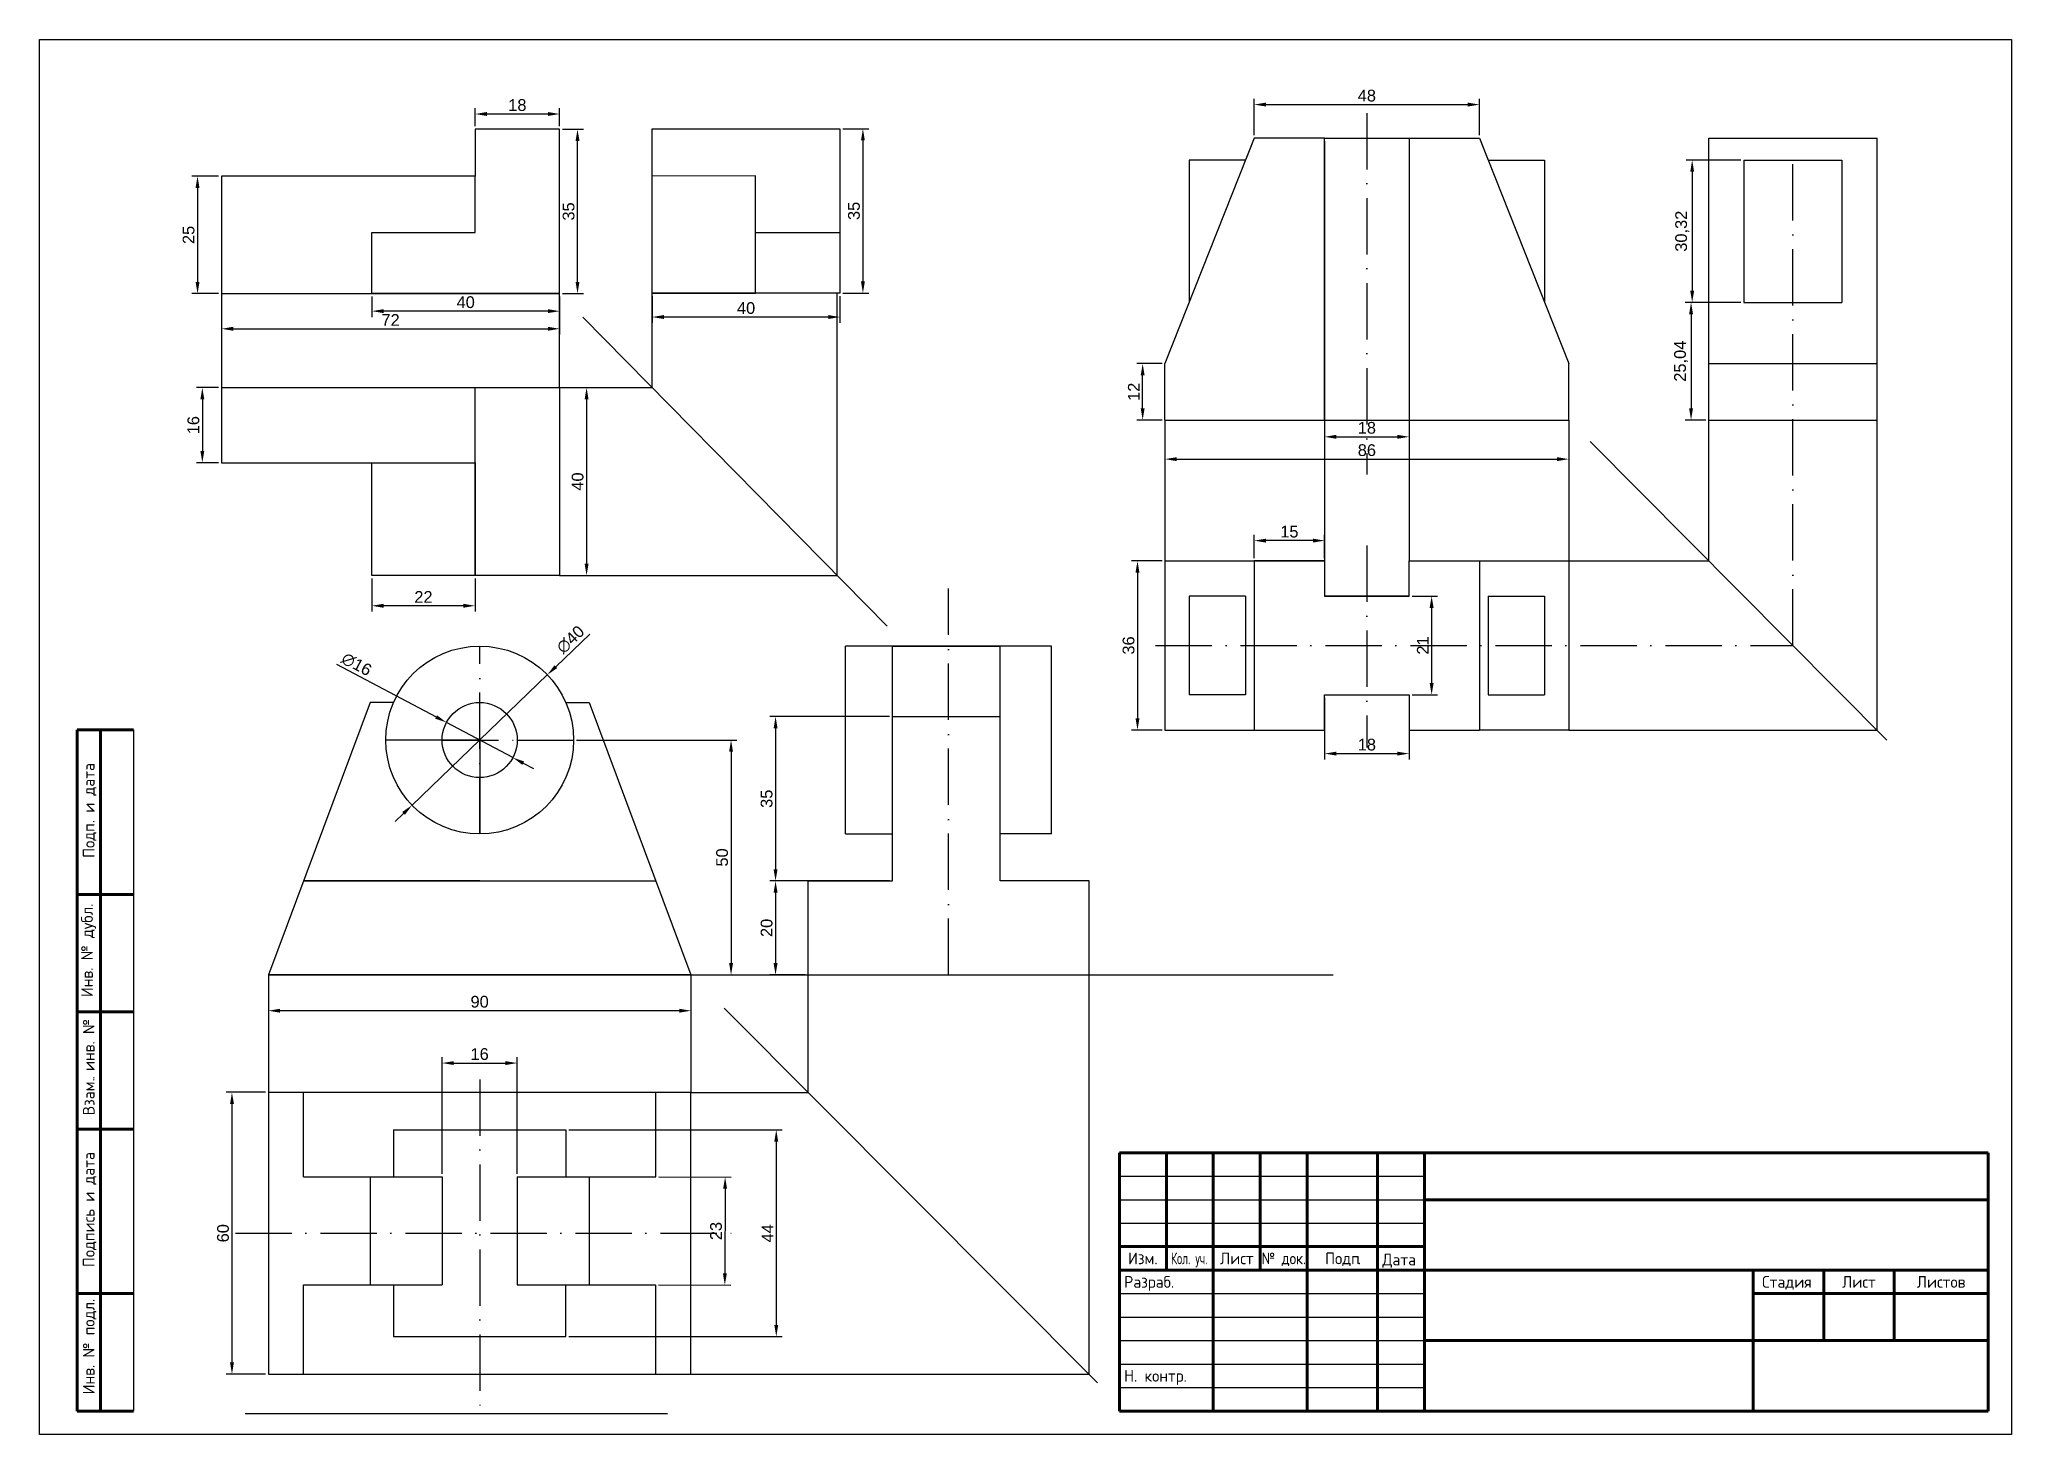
# Model space of a CAD drawing. Header units: millimetres. Extents: x 3106 to 3526, y 1711 to 2008.
import ezdxf
from ezdxf.enums import TextEntityAlignment as Align

# ---------------------------------------------------------------- set-up
doc = ezdxf.new("R2010")
doc.units = ezdxf.units.MM
doc.linetypes.add('ACAD_ISO10W100', pattern=[18, 12, -3, 0, -3])
doc.layers.add('Контур', color=7, linetype='Continuous', lineweight=30)
doc.layers.add('Оси', color=100, linetype='ACAD_ISO10W100')
doc.layers.add('Размеры', color=30, linetype='Continuous')
doc.styles.add('GOST-2.304_Type-B', font='GOST Common.ttf')
doc.styles.get("Standard").update_dxf_attribs({"font": 'arial.ttf'})
doc.dimstyles.new('ISO-25', dxfattribs={"dimtxt": 2.5, "dimasz": 2.5, "dimexe": 1.25, "dimexo": 0.625, "dimtad": 1, "dimtxsty": 'Standard', "dimcen": 2.5, "dimadec": 0, "dimazin": 0, "dimtfac": 1, "dimtmove": 0, "dimatfit": 3, "dimfxl": 1, "dimarcsym": 0})

msp = doc.modelspace()

# ---------------------------------------------------------------- blocks, each defined once
blk = doc.blocks.new('ACAD_SPDS_TB_18')
at = {"linetype": 'Continuous', "lineweight": 60}
for p, q in [((-12, 145), (0, 145)), ((-12, 145), (-12, 0)), ((-7, 145), (-7, 0)), ((-12, 110), (0, 110)), ((-12, 85), (0, 85)), ((-12, 60), (0, 60)), ((-12, 25), (0, 25)), ((-12, 0), (0, 0))]:
    blk.add_line(p, q, dxfattribs=at)
at = {"linetype": 'Continuous', "lineweight": 30}
blk.add_line((0, 145), (0, 0), dxfattribs=at)
at = {"style": 'GOST-2.304_Type-B'}
for s, p in [('Подп. и дата', (-8.25, 117.77)), ('Инв. № дубл.', (-8.62, 88.14)), ('Взам. инв. №', (-8.25, 62.96)), ('. ', (-8.25, 70.58)), ('Подпись и дата', (-8.25, 30.64)), ('Инв. № подл.', (-8.25, 3.57))]:
    blk.add_text(s, height=2.5, rotation=90, dxfattribs=at).set_placement(p)
for tag, p in [('ПОДП_ДАТА_2', (-3.5, 127.5)), ('ИНВ_Н_ДУБЛ', (-3.65, 97.5)), ('ВЗАМ_ИНВ_Н', (-3.5, 71.94)), ('ПОДП_ДАТА_1', (-3.5, 42.5)), ('ИНВ_НОМ_ПОДЛ', (-3.5, 12.5))]:
    blk.add_attdef(tag, text='', height=2.5, rotation=90, dxfattribs=at).set_placement(p, align=Align.MIDDLE_CENTER)
at = {"style": 'GOST-2.304_Type-B', "flags": 1}
blk.add_attdef('ИДЕНТИФИКАТОР_НАДПИСИ', (-12.12, -11.58), '', height=2.5, dxfattribs=at)
blk = doc.blocks.new('ACAD_SPDS_TB_00')
at = {"linetype": 'Continuous', "lineweight": 60}
for p, q in [((-185, 55), (-185, 0)), ((-185, 55), (0, 55)), ((-175, 55), (-175, 30)), ((-165, 0), (-165, 55)), ((-155, 30), (-155, 55)), ((-145, 0), (-145, 55)), ((-130, 0), (-130, 55)), ((-120, 0), (-120, 55)), ((0, 55), (0, 0)), ((-120, 45), (0, 45)), ((-185, 35), (-120, 35)), ((-185, 30), (0, 30)), ((-50, 30), (-50, 0)), ((-35, 30), (-35, 15)), ((-20, 30), (-20, 15)), ((-50, 25), (0, 25)), ((-120, 15), (0, 15)), ((-185, 0), (0, 0))]:
    blk.add_line(p, q, dxfattribs=at)
at = {"linetype": 'Continuous', "lineweight": 25}
for p, q in [((-185, 50), (-120, 50)), ((-185, 45), (-120, 45)), ((-185, 40), (-120, 40)), ((-185, 25), (-120, 25)), ((-185, 20), (-120, 20)), ((-185, 15), (-120, 15)), ((-185, 10), (-120, 10)), ((-185, 5), (-120, 5))]:
    blk.add_line(p, q, dxfattribs=at)
at = {"style": 'GOST-2.304_Type-B'}
for s, p in [('Изм.', (-180, 31.25)), ('Лист', (-160, 31.25)), ('Подп', (-137.5, 31.25))]:
    blk.add_text(s, height=2.5, dxfattribs=at).set_placement(p, align=Align.CENTER)
at = {"style": 'GOST-2.304_Type-B', "width": 0.7}
blk.add_text('Кол. уч.', height=2.5, dxfattribs=at).set_placement((-174, 31.25))
at = {"style": 'GOST-2.304_Type-B', "width": 0.9}
blk.add_text('№ док.', height=2.5, dxfattribs=at).set_placement((-150, 31.25), align=Align.CENTER)
at = {"style": 'GOST-2.304_Type-B'}
for s, p in [('.', (-177.56, 31.25)), ('.', (-134.25, 31.25)), ('Дата', (-129, 31)), ('Разраб.', (-184, 26.25)), ('Стадия', (-48.12, 26.25)), ('Н. контр.', (-184, 6.25))]:
    blk.add_text(s, height=2.5, dxfattribs=at).set_placement(p)
blk.add_text('Лист', height=2.5, dxfattribs=at).set_placement((-27.5, 27.5), align=Align.MIDDLE_CENTER)
at = {"linetype": 'Continuous', "insert": (-10, 27.5), "char_height": 2.5, "width": 19, "attachment_point": 5, "style": 'GOST-2.304_Type-B'}
blk.add_mtext('Листов', dxfattribs=at)
at = {"style": 'GOST-2.304_Type-B', "flags": 8}
for tag, p in [('ИЗМ_4', (-180, 51)), ('КОЛ_УЧ4', (-170, 51)), ('ЛИСТ_ИЗМ4', (-160, 51)), ('N_ДОК_4', (-150, 51)), ('ИЗМ_3', (-180, 46)), ('КОЛ_УЧ3', (-170, 46)), ('ЛИСТ_ИЗМ3', (-160, 46)), ('N_ДОК_3', (-150, 46)), ('ИЗМ_2', (-180, 41)), ('КОЛ_УЧ2', (-170, 41)), ('ЛИСТ_ИЗМ2', (-160, 41)), ('N_ДОК_2', (-150, 41)), ('ИЗМ_1', (-180, 36)), ('КОЛ_УЧ1', (-170, 36)), ('ЛИСТ_ИЗМ1', (-160, 36)), ('N_ДОК_1', (-150, 36))]:
    blk.add_attdef(tag, text='', height=2.5, dxfattribs=at).set_placement(p, align=Align.CENTER)
at = {"style": 'GOST-2.304_Type-B', "width": 0.6, "flags": 8}
for tag, p in [('ИЗМ_4_ДАТА', (-125, 51)), ('ИЗМ_3_ДАТА', (-125, 46)), ('ИЗМ_2_ДАТА', (-125, 41)), ('ИЗМ_1_ДАТА', (-124.48, 36)), ('РАЗРАБ_ДАТА', (-125, 26)), ('ДОЛЖНОСТЬ_1_ДАТА', (-125, 21)), ('ДОЛЖНОСТЬ_2_ДАТА', (-125, 16)), ('ДОЛЖНОСТЬ_3_ДАТА', (-125, 11)), ('НКОНТР_ДАТА', (-125, 6)), ('ДОЛЖНОСТЬ_4_ДАТА', (-125, 1))]:
    blk.add_attdef(tag, text='', height=2.5, dxfattribs=at).set_placement(p, align=Align.CENTER)
at = {"lineweight": 30, "flags": 104}
for tag, height, p in [('ОБОЗНАЧЕНИЕ_ДОКУМЕНТА', 5, (-60, 50)), ('НАИМЕНОВАНИЕ_ОБЪЕКТА_СТРОИТЕЛЬСТВА', 3.5, (-60, 37.5)), ('НАИМЕНОВАНИЕ_ЗДАНИЯ_СООРУЖЕНИЯ', 3.5, (-85, 22.5)), ('НАИМЕНОВАНИЕ_ИЗОБРАЖЕНИЙ', 3.5, (-85, 7.5)), ('НАИМЕНОВАНИЕ_ПРЕДПРИЯТИЯ', 3.5, (-23.73, 7.5))]:
    blk.add_attdef(tag, text='', height=height, dxfattribs=at).set_placement(p, align=Align.MIDDLE_CENTER)
at = {"style": 'GOST-2.304_Type-B'}
for tag, p, flags in [('РАЗРАБ_ФИО', (-164.31, 26), 8), ('ДОЛЖНОСТЬ_1', (-184, 21), 8), ('ДОЛЖНОСТЬ_1_ФИО', (-164.31, 21), 8), ('ДОЛЖНОСТЬ_2', (-184, 16), 8), ('ДОЛЖНОСТЬ_2_ФИО', (-164.31, 16), 8), ('ДОЛЖНОСТЬ_3', (-184, 11), 8), ('ДОЛЖНОСТЬ_3_ФИО', (-164.31, 11), 8), ('НКОНТР_ФИО', (-164.31, 6), 8), ('ДОЛЖНОСТЬ_4', (-184, 1), 8), ('ДОЛЖНОСТЬ_4_ФИО', (-164.31, 1), 8), ('ИДЕНТИФИКАТОР_НАДПИСИ', (0, 0), 1)]:
    blk.add_attdef(tag, p, '', height=2.5, dxfattribs=dict(at, flags=flags))
at = {"style": 'GOST-2.304_Type-B', "flags": 8}
for tag, p in [('СТАДИЯ', (-42.77, 20)), ('ЛИСТ', (-27.77, 20)), ('ЛИСТОВ', (-10, 20))]:
    blk.add_attdef(tag, text='', height=2.5, dxfattribs=at).set_placement(p, align=Align.MIDDLE_CENTER)
blk = doc.blocks.new('*D79')
at = {"layer": 'Defpoints', "color": 0, "transparency": 16777216}
for p in [(3198.94, 1991.88), (3198.94, 1988.64), (3216.94, 1988.64)]:
    blk.add_point(p, dxfattribs=at)
at = {"layer": 'Размеры', "color": 0, "lineweight": -2, "transparency": 16777216}
for p, q in [((3198.94, 1989.27), (3198.94, 1993.13)), ((3214.44, 1991.88), (3201.44, 1991.88)), ((3216.94, 1989.27), (3216.94, 1993.13))]:
    blk.add_line(p, q, dxfattribs=at)
at = {"layer": 'Размеры', "color": 0, "transparency": 16777216}
for points in [[(3201.44, 1992.3), (3201.44, 1991.47), (3198.94, 1991.88)], [(3214.44, 1992.3), (3214.44, 1991.47), (3216.94, 1991.88)]]:
    blk.add_solid(points, dxfattribs=at)
at = {"layer": 'Размеры', "color": 0, "transparency": 16777216, "insert": (3207.94, 1993.78), "char_height": 2.5, "attachment_point": 5}
blk.add_mtext('18', dxfattribs=at)
blk = doc.blocks.new('*D80')
at = {"layer": 'Defpoints', "color": 0, "transparency": 16777216}
for p in [(3144.94, 1978.64), (3139.83, 1953.64), (3144.94, 1953.64)]:
    blk.add_point(p, dxfattribs=at)
at = {"layer": 'Размеры', "color": 0, "lineweight": -2, "transparency": 16777216}
for p, q in [((3144.32, 1978.64), (3138.58, 1978.64)), ((3139.83, 1976.14), (3139.83, 1956.14)), ((3144.32, 1953.64), (3138.58, 1953.64))]:
    blk.add_line(p, q, dxfattribs=at)
at = {"layer": 'Размеры', "color": 0, "transparency": 16777216}
for points in [[(3139.41, 1976.14), (3140.25, 1976.14), (3139.83, 1978.64)], [(3139.41, 1956.14), (3140.25, 1956.14), (3139.83, 1953.64)]]:
    blk.add_solid(points, dxfattribs=at)
at = {"layer": 'Размеры', "color": 0, "transparency": 16777216, "insert": (3137.93, 1966.14), "char_height": 2.5, "attachment_point": 5, "rotation": 90}
blk.add_mtext('25', dxfattribs=at)
blk = doc.blocks.new('*D81')
at = {"layer": 'Defpoints', "color": 0, "transparency": 16777216}
for p in [(3176.94, 1953.64), (3216.94, 1953.64), (3176.94, 1949.91)]:
    blk.add_point(p, dxfattribs=at)
at = {"layer": 'Размеры', "color": 0, "lineweight": -2, "transparency": 16777216}
for p, q in [((3176.94, 1953.02), (3176.94, 1948.66)), ((3216.94, 1953.02), (3216.94, 1948.66)), ((3214.44, 1949.91), (3179.44, 1949.91))]:
    blk.add_line(p, q, dxfattribs=at)
at = {"layer": 'Размеры', "color": 0, "transparency": 16777216}
for points in [[(3179.44, 1950.33), (3179.44, 1949.5), (3176.94, 1949.91)], [(3214.44, 1950.33), (3214.44, 1949.5), (3216.94, 1949.91)]]:
    blk.add_solid(points, dxfattribs=at)
at = {"layer": 'Размеры', "color": 0, "transparency": 16777216, "insert": (3196.94, 1951.81), "char_height": 2.5, "attachment_point": 5}
blk.add_mtext('40', dxfattribs=at)
blk = doc.blocks.new('*D82')
at = {"layer": 'Defpoints', "color": 0, "transparency": 16777216}
for p in [(3144.94, 1953.64), (3216.94, 1953.64), (3216.94, 1946.16)]:
    blk.add_point(p, dxfattribs=at)
at = {"layer": 'Размеры', "color": 0, "lineweight": -2, "transparency": 16777216}
for p, q in [((3144.94, 1953.02), (3144.94, 1944.91)), ((3216.94, 1953.02), (3216.94, 1944.91)), ((3147.44, 1946.16), (3214.44, 1946.16))]:
    blk.add_line(p, q, dxfattribs=at)
at = {"layer": 'Размеры', "color": 0, "transparency": 16777216}
for points in [[(3147.44, 1946.58), (3147.44, 1945.74), (3144.94, 1946.16)], [(3214.44, 1946.58), (3214.44, 1945.74), (3216.94, 1946.16)]]:
    blk.add_solid(points, dxfattribs=at)
at = {"layer": 'Размеры', "color": 0, "transparency": 16777216, "insert": (3180.94, 1948.04), "char_height": 2.5, "attachment_point": 5}
blk.add_mtext('72', dxfattribs=at)
blk = doc.blocks.new('*D83')
at = {"layer": 'Defpoints', "color": 0, "transparency": 16777216}
for p in [(3216.94, 1988.64), (3220.75, 1988.64), (3216.94, 1953.64)]:
    blk.add_point(p, dxfattribs=at)
at = {"layer": 'Размеры', "color": 0, "lineweight": -2, "transparency": 16777216}
for p, q in [((3217.57, 1988.64), (3222, 1988.64)), ((3220.75, 1956.14), (3220.75, 1986.14)), ((3217.57, 1953.64), (3222, 1953.64))]:
    blk.add_line(p, q, dxfattribs=at)
at = {"layer": 'Размеры', "color": 0, "transparency": 16777216}
for points in [[(3220.34, 1986.14), (3221.17, 1986.14), (3220.75, 1988.64)], [(3220.34, 1956.14), (3221.17, 1956.14), (3220.75, 1953.64)]]:
    blk.add_solid(points, dxfattribs=at)
at = {"layer": 'Размеры', "color": 0, "transparency": 16777216, "insert": (3218.85, 1971.14), "char_height": 2.5, "attachment_point": 5, "rotation": 90}
blk.add_mtext('35', dxfattribs=at)
blk = doc.blocks.new('*D84')
at = {"layer": 'Defpoints', "color": 0, "transparency": 16777216}
for p in [(3276.65, 1988.75), (3276.65, 1953.75), (3281.53, 1953.75)]:
    blk.add_point(p, dxfattribs=at)
at = {"layer": 'Размеры', "color": 0, "lineweight": -2, "transparency": 16777216}
for p, q in [((3277.28, 1988.75), (3282.78, 1988.75)), ((3281.53, 1986.25), (3281.53, 1956.25)), ((3277.28, 1953.75), (3282.78, 1953.75))]:
    blk.add_line(p, q, dxfattribs=at)
at = {"layer": 'Размеры', "color": 0, "transparency": 16777216}
for points in [[(3281.12, 1986.25), (3281.95, 1986.25), (3281.53, 1988.75)], [(3281.12, 1956.25), (3281.95, 1956.25), (3281.53, 1953.75)]]:
    blk.add_solid(points, dxfattribs=at)
at = {"layer": 'Размеры', "color": 0, "transparency": 16777216, "insert": (3279.63, 1971.25), "char_height": 2.5, "attachment_point": 5, "rotation": 90}
blk.add_mtext('35', dxfattribs=at)
blk = doc.blocks.new('*D85')
at = {"layer": 'Defpoints', "color": 0, "transparency": 16777216}
for p in [(3236.65, 1953.75), (3276.65, 1953.75), (3236.65, 1948.66)]:
    blk.add_point(p, dxfattribs=at)
at = {"layer": 'Размеры', "color": 0, "lineweight": -2, "transparency": 16777216}
for p, q in [((3236.65, 1953.13), (3236.65, 1947.41)), ((3276.65, 1953.13), (3276.65, 1947.41)), ((3274.15, 1948.66), (3239.15, 1948.66))]:
    blk.add_line(p, q, dxfattribs=at)
at = {"layer": 'Размеры', "color": 0, "transparency": 16777216}
for points in [[(3239.15, 1949.08), (3239.15, 1948.24), (3236.65, 1948.66)], [(3274.15, 1949.08), (3274.15, 1948.24), (3276.65, 1948.66)]]:
    blk.add_solid(points, dxfattribs=at)
at = {"layer": 'Размеры', "color": 0, "transparency": 16777216, "insert": (3256.65, 1950.56), "char_height": 2.5, "attachment_point": 5}
blk.add_mtext('40', dxfattribs=at)
blk = doc.blocks.new('*D86')
at = {"layer": 'Defpoints', "color": 0, "transparency": 16777216}
for p in [(3144.94, 1933.64), (3140.85, 1917.64), (3144.94, 1917.64)]:
    blk.add_point(p, dxfattribs=at)
at = {"layer": 'Размеры', "color": 0, "lineweight": -2, "transparency": 16777216}
for p, q in [((3144.32, 1933.64), (3139.6, 1933.64)), ((3140.85, 1931.14), (3140.85, 1920.14)), ((3144.32, 1917.64), (3139.6, 1917.64))]:
    blk.add_line(p, q, dxfattribs=at)
at = {"layer": 'Размеры', "color": 0, "transparency": 16777216}
for points in [[(3140.43, 1931.14), (3141.26, 1931.14), (3140.85, 1933.64)], [(3140.43, 1920.14), (3141.26, 1920.14), (3140.85, 1917.64)]]:
    blk.add_solid(points, dxfattribs=at)
at = {"layer": 'Размеры', "color": 0, "transparency": 16777216, "insert": (3138.95, 1925.64), "char_height": 2.5, "attachment_point": 5, "rotation": 90}
blk.add_mtext('16', dxfattribs=at)
blk = doc.blocks.new('*D87')
at = {"layer": 'Defpoints', "color": 0, "transparency": 16777216}
for p in [(3176.94, 1893.64), (3198.94, 1893.64), (3176.94, 1887.19)]:
    blk.add_point(p, dxfattribs=at)
at = {"layer": 'Размеры', "color": 0, "lineweight": -2, "transparency": 16777216}
for p, q in [((3176.94, 1893.02), (3176.94, 1885.94)), ((3198.94, 1893.02), (3198.94, 1885.94)), ((3196.44, 1887.19), (3179.44, 1887.19))]:
    blk.add_line(p, q, dxfattribs=at)
at = {"layer": 'Размеры', "color": 0, "transparency": 16777216}
for points in [[(3179.44, 1887.61), (3179.44, 1886.77), (3176.94, 1887.19)], [(3196.44, 1887.61), (3196.44, 1886.77), (3198.94, 1887.19)]]:
    blk.add_solid(points, dxfattribs=at)
at = {"layer": 'Размеры', "color": 0, "transparency": 16777216, "insert": (3187.94, 1889.07), "char_height": 2.5, "attachment_point": 5}
blk.add_mtext('22', dxfattribs=at)
blk = doc.blocks.new('*D88')
at = {"layer": 'Defpoints', "color": 0, "transparency": 16777216}
for p in [(3216.94, 1933.64), (3216.94, 1893.64), (3222.68, 1893.64)]:
    blk.add_point(p, dxfattribs=at)
at = {"layer": 'Размеры', "color": 0, "lineweight": -2, "transparency": 16777216}
for p, q in [((3217.57, 1933.64), (3223.93, 1933.64)), ((3222.68, 1931.14), (3222.68, 1896.14)), ((3217.57, 1893.64), (3223.93, 1893.64))]:
    blk.add_line(p, q, dxfattribs=at)
at = {"layer": 'Размеры', "color": 0, "transparency": 16777216}
for points in [[(3222.27, 1931.14), (3223.1, 1931.14), (3222.68, 1933.64)], [(3222.27, 1896.14), (3223.1, 1896.14), (3222.68, 1893.64)]]:
    blk.add_solid(points, dxfattribs=at)
at = {"layer": 'Размеры', "color": 0, "transparency": 16777216, "insert": (3220.78, 1913.64), "char_height": 2.5, "attachment_point": 5, "rotation": 90}
blk.add_mtext('40', dxfattribs=at)
blk = doc.blocks.new('*D92')
at = {"layer": 'Defpoints', "color": 0, "transparency": 16777216}
for p in [(3341.11, 1938.74), (3345.86, 1938.74), (3345.86, 1926.74)]:
    blk.add_point(p, dxfattribs=at)
at = {"layer": 'Размеры', "color": 0, "lineweight": -2, "transparency": 16777216}
for p, q in [((3345.24, 1938.74), (3339.86, 1938.74)), ((3341.11, 1929.24), (3341.11, 1936.24)), ((3345.24, 1926.74), (3339.86, 1926.74))]:
    blk.add_line(p, q, dxfattribs=at)
at = {"layer": 'Размеры', "color": 0, "transparency": 16777216}
for points in [[(3340.69, 1936.24), (3341.53, 1936.24), (3341.11, 1938.74)], [(3340.69, 1929.24), (3341.53, 1929.24), (3341.11, 1926.74)]]:
    blk.add_solid(points, dxfattribs=at)
at = {"layer": 'Размеры', "color": 0, "transparency": 16777216, "insert": (3339.23, 1932.74), "char_height": 2.5, "attachment_point": 5, "rotation": 90}
blk.add_mtext('12', dxfattribs=at)
blk = doc.blocks.new('*D93')
at = {"layer": 'Defpoints', "color": 0, "transparency": 16777216}
for p in [(3345.86, 1926.74), (3431.86, 1926.74), (3431.86, 1918.41)]:
    blk.add_point(p, dxfattribs=at)
at = {"layer": 'Размеры', "color": 0, "lineweight": -2, "transparency": 16777216}
for p, q in [((3345.86, 1926.11), (3345.86, 1917.16)), ((3431.86, 1926.11), (3431.86, 1917.16)), ((3348.36, 1918.41), (3429.36, 1918.41))]:
    blk.add_line(p, q, dxfattribs=at)
at = {"layer": 'Размеры', "color": 0, "transparency": 16777216}
for points in [[(3348.36, 1918.82), (3348.36, 1917.99), (3345.86, 1918.41)], [(3429.36, 1918.82), (3429.36, 1917.99), (3431.86, 1918.41)]]:
    blk.add_solid(points, dxfattribs=at)
at = {"layer": 'Размеры', "color": 0, "transparency": 16777216, "insert": (3388.86, 1920.31), "char_height": 2.5, "attachment_point": 5}
blk.add_mtext('86', dxfattribs=at)
blk = doc.blocks.new('*D94')
at = {"layer": 'Defpoints', "color": 0, "transparency": 16777216}
for p in [(3379.86, 1986.74), (3397.86, 1986.74), (3397.86, 1923.16)]:
    blk.add_point(p, dxfattribs=at)
at = {"layer": 'Размеры', "color": 0, "lineweight": -2, "transparency": 16777216}
for p, q in [((3379.86, 1986.11), (3379.86, 1921.91)), ((3397.86, 1986.11), (3397.86, 1921.91)), ((3382.36, 1923.16), (3395.36, 1923.16))]:
    blk.add_line(p, q, dxfattribs=at)
at = {"layer": 'Размеры', "color": 0, "transparency": 16777216}
for points in [[(3382.36, 1923.58), (3382.36, 1922.74), (3379.86, 1923.16)], [(3395.36, 1923.58), (3395.36, 1922.74), (3397.86, 1923.16)]]:
    blk.add_solid(points, dxfattribs=at)
at = {"layer": 'Размеры', "color": 0, "transparency": 16777216, "insert": (3388.86, 1925.06), "char_height": 2.5, "attachment_point": 5}
blk.add_mtext('18', dxfattribs=at)
blk = doc.blocks.new('*D95')
at = {"layer": 'Defpoints', "color": 0, "transparency": 16777216}
for p in [(3412.86, 1993.89), (3364.86, 1986.74), (3412.86, 1986.74)]:
    blk.add_point(p, dxfattribs=at)
at = {"layer": 'Размеры', "color": 0, "lineweight": -2, "transparency": 16777216}
for p, q in [((3364.86, 1987.36), (3364.86, 1995.14)), ((3412.86, 1987.36), (3412.86, 1995.14)), ((3367.36, 1993.89), (3410.36, 1993.89))]:
    blk.add_line(p, q, dxfattribs=at)
at = {"layer": 'Размеры', "color": 0, "transparency": 16777216}
for points in [[(3367.36, 1994.31), (3367.36, 1993.48), (3364.86, 1993.89)], [(3410.36, 1994.31), (3410.36, 1993.48), (3412.86, 1993.89)]]:
    blk.add_solid(points, dxfattribs=at)
at = {"layer": 'Размеры', "color": 0, "transparency": 16777216, "insert": (3388.86, 1995.79), "char_height": 2.5, "attachment_point": 5}
blk.add_mtext('48', dxfattribs=at)
blk = doc.blocks.new('*D97')
at = {"layer": 'Defpoints', "color": 0, "transparency": 16777216}
for p in [(3364.86, 1901.06), (3364.86, 1896.74), (3379.86, 1896.74)]:
    blk.add_point(p, dxfattribs=at)
at = {"layer": 'Размеры', "color": 0, "lineweight": -2, "transparency": 16777216}
for p, q in [((3364.86, 1897.36), (3364.86, 1902.31)), ((3377.36, 1901.06), (3367.36, 1901.06)), ((3379.86, 1897.36), (3379.86, 1902.31))]:
    blk.add_line(p, q, dxfattribs=at)
at = {"layer": 'Размеры', "color": 0, "transparency": 16777216}
for points in [[(3367.36, 1901.48), (3367.36, 1900.64), (3364.86, 1901.06)], [(3377.36, 1901.48), (3377.36, 1900.64), (3379.86, 1901.06)]]:
    blk.add_solid(points, dxfattribs=at)
at = {"layer": 'Размеры', "color": 0, "transparency": 16777216, "insert": (3372.36, 1902.96), "char_height": 2.5, "attachment_point": 5}
blk.add_mtext('15', dxfattribs=at)
blk = doc.blocks.new('*D98')
at = {"layer": 'Defpoints', "color": 0, "transparency": 16777216}
for p in [(3379.86, 1868.24), (3397.86, 1868.24), (3397.86, 1855.72)]:
    blk.add_point(p, dxfattribs=at)
at = {"layer": 'Размеры', "color": 0, "lineweight": -2, "transparency": 16777216}
for p, q in [((3379.86, 1867.61), (3379.86, 1854.47)), ((3397.86, 1867.61), (3397.86, 1854.47)), ((3382.36, 1855.72), (3395.36, 1855.72))]:
    blk.add_line(p, q, dxfattribs=at)
at = {"layer": 'Размеры', "color": 0, "transparency": 16777216}
for points in [[(3382.36, 1856.13), (3382.36, 1855.3), (3379.86, 1855.72)], [(3395.36, 1856.13), (3395.36, 1855.3), (3397.86, 1855.72)]]:
    blk.add_solid(points, dxfattribs=at)
at = {"layer": 'Размеры', "color": 0, "transparency": 16777216, "insert": (3388.86, 1857.62), "char_height": 2.5, "attachment_point": 5}
blk.add_mtext('18', dxfattribs=at)
blk = doc.blocks.new('*D99')
at = {"layer": 'Defpoints', "color": 0, "transparency": 16777216}
for p in [(3345.86, 1896.74), (3340.01, 1860.74), (3345.86, 1860.74)]:
    blk.add_point(p, dxfattribs=at)
at = {"layer": 'Размеры', "color": 0, "lineweight": -2, "transparency": 16777216}
for p, q in [((3345.24, 1896.74), (3338.76, 1896.74)), ((3340.01, 1894.24), (3340.01, 1863.24)), ((3345.24, 1860.74), (3338.76, 1860.74))]:
    blk.add_line(p, q, dxfattribs=at)
at = {"layer": 'Размеры', "color": 0, "transparency": 16777216}
for points in [[(3339.59, 1894.24), (3340.43, 1894.24), (3340.01, 1896.74)], [(3339.59, 1863.24), (3340.43, 1863.24), (3340.01, 1860.74)]]:
    blk.add_solid(points, dxfattribs=at)
at = {"layer": 'Размеры', "color": 0, "transparency": 16777216, "insert": (3338.11, 1878.74), "char_height": 2.5, "attachment_point": 5, "rotation": 90}
blk.add_mtext('36', dxfattribs=at)
blk = doc.blocks.new('*D100')
at = {"layer": 'Defpoints', "color": 0, "transparency": 16777216}
for p in [(3397.86, 1889.24), (3397.86, 1868.24), (3402.65, 1868.24)]:
    blk.add_point(p, dxfattribs=at)
at = {"layer": 'Размеры', "color": 0, "lineweight": -2, "transparency": 16777216}
for p, q in [((3398.49, 1889.24), (3403.9, 1889.24)), ((3402.65, 1886.74), (3402.65, 1870.74)), ((3398.49, 1868.24), (3403.9, 1868.24))]:
    blk.add_line(p, q, dxfattribs=at)
at = {"layer": 'Размеры', "color": 0, "transparency": 16777216}
for points in [[(3402.23, 1886.74), (3403.07, 1886.74), (3402.65, 1889.24)], [(3402.23, 1870.74), (3403.07, 1870.74), (3402.65, 1868.24)]]:
    blk.add_solid(points, dxfattribs=at)
at = {"layer": 'Размеры', "color": 0, "transparency": 16777216, "insert": (3400.77, 1878.74), "char_height": 2.5, "attachment_point": 5, "rotation": 90}
blk.add_mtext('21', dxfattribs=at)
blk = doc.blocks.new('*D102')
at = {"layer": 'Defpoints', "color": 0, "transparency": 16777216}
for p in [(3469.16, 1982.09), (3458.14, 1951.77), (3469.16, 1951.77)]:
    blk.add_point(p, dxfattribs=at)
at = {"layer": 'Размеры', "color": 0, "lineweight": -2, "transparency": 16777216}
for p, q in [((3468.53, 1982.09), (3456.89, 1982.09)), ((3458.14, 1979.59), (3458.14, 1954.27)), ((3468.53, 1951.77), (3456.89, 1951.77))]:
    blk.add_line(p, q, dxfattribs=at)
at = {"layer": 'Размеры', "color": 0, "transparency": 16777216}
for points in [[(3457.73, 1979.59), (3458.56, 1979.59), (3458.14, 1982.09)], [(3457.73, 1954.27), (3458.56, 1954.27), (3458.14, 1951.77)]]:
    blk.add_solid(points, dxfattribs=at)
at = {"layer": 'Размеры', "color": 0, "transparency": 16777216, "insert": (3456.02, 1966.93), "char_height": 2.5, "attachment_point": 5, "rotation": 90}
blk.add_mtext('30,32', dxfattribs=at)
blk = doc.blocks.new('*D103')
at = {"layer": 'Defpoints', "color": 0, "transparency": 16777216}
for p in [(3461.7, 1951.77), (3457.9, 1926.74), (3461.7, 1926.74)]:
    blk.add_point(p, dxfattribs=at)
at = {"layer": 'Размеры', "color": 0, "lineweight": -2, "transparency": 16777216}
for p, q in [((3461.07, 1951.77), (3456.65, 1951.77)), ((3457.9, 1949.27), (3457.9, 1929.24)), ((3461.07, 1926.74), (3456.65, 1926.74))]:
    blk.add_line(p, q, dxfattribs=at)
at = {"layer": 'Размеры', "color": 0, "transparency": 16777216}
for points in [[(3457.49, 1949.27), (3458.32, 1949.27), (3457.9, 1951.77)], [(3457.49, 1929.24), (3458.32, 1929.24), (3457.9, 1926.74)]]:
    blk.add_solid(points, dxfattribs=at)
at = {"layer": 'Размеры', "color": 0, "transparency": 16777216, "insert": (3455.78, 1939.26), "char_height": 2.5, "attachment_point": 5, "rotation": 90}
blk.add_mtext('25,04', dxfattribs=at)
blk = doc.blocks.new('*D156')
at = {"layer": 'Defpoints', "color": 0, "transparency": 16777216}
for p in [(3219.91, 1858.61), (3219.91, 1808.61), (3253.45, 1808.61)]:
    blk.add_point(p, dxfattribs=at)
at = {"layer": 'Размеры', "color": 0, "lineweight": -2, "transparency": 16777216}
for p, q in [((3220.54, 1858.61), (3254.7, 1858.61)), ((3253.45, 1856.11), (3253.45, 1811.11)), ((3220.54, 1808.61), (3254.7, 1808.61))]:
    blk.add_line(p, q, dxfattribs=at)
at = {"layer": 'Размеры', "color": 0, "transparency": 16777216}
for points in [[(3253.04, 1856.11), (3253.87, 1856.11), (3253.45, 1858.61)], [(3253.04, 1811.11), (3253.87, 1811.11), (3253.45, 1808.61)]]:
    blk.add_solid(points, dxfattribs=at)
at = {"layer": 'Размеры', "color": 0, "transparency": 16777216, "insert": (3251.55, 1833.61), "char_height": 2.5, "attachment_point": 5, "rotation": 90}
blk.add_mtext('50', dxfattribs=at)
blk = doc.blocks.new('*D157')
at = {"layer": 'Defpoints', "color": 0, "transparency": 16777216}
for p in [(3214.32, 1872.48), (3185.51, 1844.73)]:
    blk.add_point(p, dxfattribs=at)
at = {"layer": 'Размеры', "color": 0, "lineweight": -2, "transparency": 16777216}
for p, q in [((3223.35, 1881.18), (3216.12, 1874.22)), ((3185.51, 1844.73), (3214.32, 1872.48)), ((3183.71, 1842.99), (3181.91, 1841.26))]:
    blk.add_line(p, q, dxfattribs=at)
at = {"layer": 'Размеры', "color": 0, "transparency": 16777216}
for points in [[(3215.83, 1874.52), (3216.41, 1873.92), (3214.32, 1872.48)], [(3183.42, 1843.29), (3184, 1842.69), (3185.51, 1844.73)]]:
    blk.add_solid(points, dxfattribs=at)
at = {"layer": 'Размеры', "color": 0, "transparency": 16777216, "insert": (3219.27, 1879.99), "char_height": 2.5, "attachment_point": 5, "rotation": 43.933}
blk.add_mtext('∅40', dxfattribs=at)
blk = doc.blocks.new('*D158')
at = {"layer": 'Defpoints', "color": 0, "transparency": 16777216}
for p in [(3192.84, 1862.35), (3206.99, 1854.86)]:
    blk.add_point(p, dxfattribs=at)
at = {"layer": 'Размеры', "color": 0, "lineweight": -2, "transparency": 16777216}
for p, q in [((3169.43, 1874.74), (3190.63, 1863.52)), ((3206.99, 1854.86), (3192.84, 1862.35)), ((3209.2, 1853.69), (3211.41, 1852.53))]:
    blk.add_line(p, q, dxfattribs=at)
at = {"layer": 'Размеры', "color": 0, "transparency": 16777216}
for points in [[(3190.83, 1863.89), (3190.44, 1863.15), (3192.84, 1862.35)], [(3209.39, 1854.06), (3209, 1853.33), (3206.99, 1854.86)]]:
    blk.add_solid(points, dxfattribs=at)
at = {"layer": 'Размеры', "color": 0, "transparency": 16777216, "insert": (3173.69, 1874.72), "char_height": 2.5, "attachment_point": 5, "rotation": 332.1127}
blk.add_mtext('∅16', dxfattribs=at)
blk = doc.blocks.new('*D159')
at = {"layer": 'Defpoints', "color": 0, "transparency": 16777216}
for p in [(3154.91, 1808.61), (3244.91, 1808.61), (3154.91, 1800.98)]:
    blk.add_point(p, dxfattribs=at)
at = {"layer": 'Размеры', "color": 0, "lineweight": -2, "transparency": 16777216}
for p, q in [((3154.91, 1807.98), (3154.91, 1799.73)), ((3244.91, 1807.98), (3244.91, 1799.73)), ((3242.41, 1800.98), (3157.41, 1800.98))]:
    blk.add_line(p, q, dxfattribs=at)
at = {"layer": 'Размеры', "color": 0, "transparency": 16777216}
for points in [[(3157.41, 1801.4), (3157.41, 1800.56), (3154.91, 1800.98)], [(3242.41, 1801.4), (3242.41, 1800.56), (3244.91, 1800.98)]]:
    blk.add_solid(points, dxfattribs=at)
at = {"layer": 'Размеры', "color": 0, "transparency": 16777216, "insert": (3199.91, 1802.88), "char_height": 2.5, "attachment_point": 5}
blk.add_mtext('90', dxfattribs=at)
blk = doc.blocks.new('*D160')
at = {"layer": 'Defpoints', "color": 0, "transparency": 16777216}
for p in [(3154.91, 1783.61), (3147.16, 1723.61), (3154.91, 1723.61)]:
    blk.add_point(p, dxfattribs=at)
at = {"layer": 'Размеры', "color": 0, "lineweight": -2, "transparency": 16777216}
for p, q in [((3154.29, 1783.61), (3145.91, 1783.61)), ((3147.16, 1781.11), (3147.16, 1726.11)), ((3154.29, 1723.61), (3145.91, 1723.61))]:
    blk.add_line(p, q, dxfattribs=at)
at = {"layer": 'Размеры', "color": 0, "transparency": 16777216}
for points in [[(3146.75, 1781.11), (3147.58, 1781.11), (3147.16, 1783.61)], [(3146.75, 1726.11), (3147.58, 1726.11), (3147.16, 1723.61)]]:
    blk.add_solid(points, dxfattribs=at)
at = {"layer": 'Размеры', "color": 0, "transparency": 16777216, "insert": (3145.26, 1753.61), "char_height": 2.5, "attachment_point": 5, "rotation": 90}
blk.add_mtext('60', dxfattribs=at)
blk = doc.blocks.new('*D161')
at = {"layer": 'Defpoints', "color": 0, "transparency": 16777216}
for p in [(3207.91, 1789.84), (3191.91, 1765.61), (3207.91, 1765.61)]:
    blk.add_point(p, dxfattribs=at)
at = {"layer": 'Размеры', "color": 0, "lineweight": -2, "transparency": 16777216}
for p, q in [((3191.91, 1766.23), (3191.91, 1791.09)), ((3194.41, 1789.84), (3205.41, 1789.84)), ((3207.91, 1766.23), (3207.91, 1791.09))]:
    blk.add_line(p, q, dxfattribs=at)
at = {"layer": 'Размеры', "color": 0, "transparency": 16777216}
for points in [[(3194.41, 1790.25), (3194.41, 1789.42), (3191.91, 1789.84)], [(3205.41, 1790.25), (3205.41, 1789.42), (3207.91, 1789.84)]]:
    blk.add_solid(points, dxfattribs=at)
at = {"layer": 'Размеры', "color": 0, "transparency": 16777216, "insert": (3199.91, 1791.74), "char_height": 2.5, "attachment_point": 5}
blk.add_mtext('16', dxfattribs=at)
blk = doc.blocks.new('*D162')
at = {"layer": 'Defpoints', "color": 0, "transparency": 16777216}
for p in [(3237.44, 1765.61), (3237.39, 1742.61), (3252.13, 1742.57)]:
    blk.add_point(p, dxfattribs=at)
at = {"layer": 'Размеры', "color": 0, "lineweight": -2, "transparency": 16777216}
for p, q in [((3238.07, 1765.6), (3253.44, 1765.57)), ((3252.18, 1763.07), (3252.14, 1745.07)), ((3238.01, 1742.6), (3253.38, 1742.57))]:
    blk.add_line(p, q, dxfattribs=at)
at = {"layer": 'Размеры', "color": 0, "transparency": 16777216}
for points in [[(3251.76, 1763.07), (3252.6, 1763.07), (3252.19, 1765.57)], [(3251.72, 1745.07), (3252.55, 1745.07), (3252.13, 1742.57)]]:
    blk.add_solid(points, dxfattribs=at)
at = {"layer": 'Размеры', "color": 0, "transparency": 16777216, "insert": (3250.26, 1754.07), "char_height": 2.5, "attachment_point": 5, "rotation": 89.862}
blk.add_mtext('23', dxfattribs=at)
blk = doc.blocks.new('*D163')
at = {"layer": 'Defpoints', "color": 0, "transparency": 16777216}
for p in [(3218.25, 1775.61), (3218.25, 1731.61), (3263.08, 1731.61)]:
    blk.add_point(p, dxfattribs=at)
at = {"layer": 'Размеры', "color": 0, "lineweight": -2, "transparency": 16777216}
for p, q in [((3218.87, 1775.61), (3264.33, 1775.61)), ((3263.08, 1773.11), (3263.08, 1734.11)), ((3218.87, 1731.61), (3264.33, 1731.61))]:
    blk.add_line(p, q, dxfattribs=at)
at = {"layer": 'Размеры', "color": 0, "transparency": 16777216}
for points in [[(3262.66, 1773.11), (3263.5, 1773.11), (3263.08, 1775.61)], [(3262.66, 1734.11), (3263.5, 1734.11), (3263.08, 1731.61)]]:
    blk.add_solid(points, dxfattribs=at)
at = {"layer": 'Размеры', "color": 0, "transparency": 16777216, "insert": (3261.21, 1753.61), "char_height": 2.5, "attachment_point": 5, "rotation": 90}
blk.add_mtext('44', dxfattribs=at)
blk = doc.blocks.new('*D164')
at = {"layer": 'Defpoints', "color": 0, "transparency": 16777216}
for p in [(3269.85, 1828.61), (3262.93, 1808.61), (3269.85, 1808.61)]:
    blk.add_point(p, dxfattribs=at)
at = {"layer": 'Размеры', "color": 0, "lineweight": -2, "transparency": 16777216}
for p, q in [((3269.23, 1828.61), (3261.68, 1828.61)), ((3262.93, 1826.11), (3262.93, 1811.11)), ((3269.23, 1808.61), (3261.68, 1808.61))]:
    blk.add_line(p, q, dxfattribs=at)
at = {"layer": 'Размеры', "color": 0, "transparency": 16777216}
for points in [[(3262.51, 1826.11), (3263.35, 1826.11), (3262.93, 1828.61)], [(3262.51, 1811.11), (3263.35, 1811.11), (3262.93, 1808.61)]]:
    blk.add_solid(points, dxfattribs=at)
at = {"layer": 'Размеры', "color": 0, "transparency": 16777216, "insert": (3261.03, 1818.61), "char_height": 2.5, "attachment_point": 5, "rotation": 90}
blk.add_mtext('20', dxfattribs=at)
blk = doc.blocks.new('*D165')
at = {"layer": 'Defpoints', "color": 0, "transparency": 16777216}
for p in [(3287.81, 1863.61), (3262.93, 1828.61), (3287.81, 1828.61)]:
    blk.add_point(p, dxfattribs=at)
at = {"layer": 'Размеры', "color": 0, "lineweight": -2, "transparency": 16777216}
for p, q in [((3287.19, 1863.61), (3261.68, 1863.61)), ((3262.93, 1861.11), (3262.93, 1831.11)), ((3287.19, 1828.61), (3261.68, 1828.61))]:
    blk.add_line(p, q, dxfattribs=at)
at = {"layer": 'Размеры', "color": 0, "transparency": 16777216}
for points in [[(3262.51, 1861.11), (3263.35, 1861.11), (3262.93, 1863.61)], [(3262.51, 1831.11), (3263.35, 1831.11), (3262.93, 1828.61)]]:
    blk.add_solid(points, dxfattribs=at)
at = {"layer": 'Размеры', "color": 0, "transparency": 16777216, "insert": (3261.03, 1846.11), "char_height": 2.5, "attachment_point": 5, "rotation": 90}
blk.add_mtext('35', dxfattribs=at)

# ---------------------------------------------------------------- dimensions: what is measured, and where the dimension line sits
at = {"layer": 'Размеры'}
for base, p1, p2, picture, middle in [((3198.941, 1991.883), (3216.941, 1988.644), (3198.941, 1988.644), '*D79', (3207.941, 1993.784)), ((3412.861, 1993.893), (3364.861, 1986.738), (3412.861, 1986.738), '*D95', (3388.861, 1995.794)), ((3397.861, 1923.16), (3379.861, 1986.738), (3397.861, 1986.738), '*D94', (3388.861, 1925.062)), ((3216.941, 1946.159), (3144.941, 1953.644), (3216.941, 1953.644), '*D82', (3180.941, 1948.039)), ((3176.941, 1949.913), (3216.941, 1953.644), (3176.941, 1953.644), '*D81', (3196.941, 1951.814)), ((3236.651, 1948.661), (3276.651, 1953.752), (3236.651, 1953.752), '*D85', (3256.651, 1950.563)), ((3431.861, 1918.408), (3345.861, 1926.738), (3431.861, 1926.738), '*D93', (3388.861, 1920.309)), ((3364.861, 1901.061), (3379.861, 1896.738), (3364.861, 1896.738), '*D97', (3372.361, 1902.962)), ((3176.941, 1887.191), (3198.941, 1893.644), (3176.941, 1893.644), '*D87', (3187.941, 1889.072)), ((3397.861, 1855.715), (3379.861, 1868.238), (3397.861, 1868.238), '*D98', (3388.861, 1857.617)), ((3154.915, 1800.981), (3244.915, 1808.606), (3154.915, 1808.606), '*D159', (3199.915, 1802.882)), ((3207.915, 1789.836), (3191.915, 1765.606), (3207.915, 1765.606), '*D161', (3199.915, 1791.737))]:
    dim = msp.add_linear_dim(base=base, p1=p1, p2=p2, dimstyle='ISO-25', dxfattribs=at)
    dim.commit()
    dim.dimension.update_dxf_attribs({"geometry": picture, "text_midpoint": middle})
for base, p1, p2, picture, middle in [((3220.753, 1988.644), (3216.941, 1953.644), (3216.941, 1988.644), '*D83', (3218.851, 1971.144)), ((3281.532, 1953.752), (3276.651, 1988.752), (3276.651, 1953.752), '*D84', (3279.629, 1971.252)), ((3139.829, 1953.644), (3144.941, 1978.644), (3144.941, 1953.644), '*D80', (3137.927, 1966.144)), ((3458.1427, 1951.7727), (3469.1582, 1982.0885), (3469.1582, 1951.7727), '*D102', (3456.0154, 1966.9306)), ((3457.9043, 1926.7375), (3461.6988, 1951.7727), (3461.6988, 1926.7375), '*D103', (3455.7769, 1939.2551)), ((3341.11, 1938.738), (3345.861, 1926.738), (3345.861, 1938.738), '*D92', (3339.229, 1932.738)), ((3140.848, 1917.644), (3144.941, 1933.644), (3144.941, 1917.644), '*D86', (3138.946, 1925.644)), ((3222.683, 1893.644), (3216.941, 1933.644), (3216.941, 1893.644), '*D88', (3220.781, 1913.644)), ((3340.009, 1860.738), (3345.861, 1896.738), (3345.861, 1860.738), '*D99', (3338.107, 1878.738)), ((3402.65, 1868.238), (3397.861, 1889.238), (3397.861, 1868.238), '*D100', (3400.77, 1878.738)), ((3262.929, 1828.606), (3287.811, 1863.606), (3287.811, 1828.606), '*D165', (3261.027, 1846.106)), ((3253.453, 1808.606), (3219.915, 1858.606), (3219.915, 1808.606), '*D156', (3251.551, 1833.606)), ((3262.929, 1808.606), (3269.855, 1828.606), (3269.855, 1808.606), '*D164', (3261.028, 1818.606)), ((3147.163, 1723.606), (3154.915, 1783.606), (3154.915, 1723.606), '*D160', (3145.261, 1753.606)), ((3263.081, 1731.606), (3218.245, 1775.606), (3218.245, 1731.606), '*D163', (3261.206, 1753.606))]:
    dim = msp.add_linear_dim(base=base, p1=p1, p2=p2, angle=90, dimstyle='ISO-25', dxfattribs=at)
    dim.commit()
    dim.dimension.update_dxf_attribs({"geometry": picture, "text_midpoint": middle})
dim = msp.add_diameter_dim_2p(p1=(3185.512, 1844.729), p2=(3214.318, 1872.482), dimstyle='ISO-25', dxfattribs=at)
dim.commit()
dim.dimension.update_dxf_attribs({"geometry": '*D157', "text_midpoint": (3219.267, 1879.987)})
dim = msp.add_diameter_dim_2p(p1=(3206.986, 1854.864), p2=(3192.844, 1862.348), dimstyle='ISO-25', dxfattribs=at)
dim.commit()
dim.dimension.update_dxf_attribs({"geometry": '*D158', "text_midpoint": (3172.764, 1872.974), "dimtype": 163})
dim = msp.add_aligned_dim(p1=(3237.442, 1765.606), p2=(3237.387, 1742.606), distance=14.744, dimstyle='ISO-25', dxfattribs=at)
dim.commit()
dim.dimension.update_dxf_attribs({"geometry": '*D162', "text_midpoint": (3250.256, 1754.075)})

# ---------------------------------------------------------------- linework, layer by layer
for p, q in [((3461.699, 1986.738), (3497.504, 1986.738)), ((3461.699, 1982.088), (3461.699, 1986.738)), ((3497.504, 1982.088), (3497.504, 1986.738)), ((3236.651, 1978.644), (3236.651, 1978.644)), ((3461.699, 1926.738), (3461.699, 1982.088)), ((3469.158, 1982.088), (3490.045, 1982.088)), ((3469.158, 1982.088), (3469.158, 1951.773)), ((3490.045, 1982.088), (3490.045, 1951.773)), ((3497.504, 1926.738), (3497.504, 1982.088)), ((3144.941, 1953.644), (3144.941, 1933.644)), ((3216.941, 1933.644), (3216.941, 1953.644)), ((3236.651, 1933.644), (3236.651, 1953.752)), ((3236.651, 1953.752), (3258.651, 1953.752)), ((3276.07, 1893.644), (3276.07, 1953.752)), ((3469.158, 1951.773), (3490.045, 1951.773)), ((3221.855, 1948.659), (3286.691, 1882.867)), ((3461.699, 1938.738), (3497.504, 1938.738)), ((3198.941, 1917.644), (3198.941, 1933.644)), ((3198.941, 1933.644), (3216.941, 1933.644)), ((3216.941, 1933.644), (3236.651, 1933.644)), ((3345.861, 1926.738), (3345.861, 1896.738)), ((3379.861, 1926.738), (3379.861, 1926.738)), ((3379.861, 1926.738), (3379.861, 1896.738)), ((3397.861, 1926.738), (3397.861, 1896.738)), ((3431.861, 1926.738), (3431.861, 1896.738)), ((3461.699, 1926.738), (3497.504, 1926.738)), ((3461.699, 1896.738), (3461.699, 1926.738)), ((3497.504, 1860.738), (3497.504, 1926.738)), ((3436.416, 1922.158), (3499.624, 1858.606)), ((3198.941, 1893.644), (3198.941, 1917.644)), ((3379.861, 1896.738), (3364.861, 1896.738)), ((3431.861, 1896.738), (3461.699, 1896.738)), ((3216.941, 1893.644), (3276.07, 1893.644)), ((3277.835, 1838.606), (3277.835, 1878.606)), ((3310.756, 1878.606), (3277.835, 1878.606)), ((3287.811, 1828.606), (3287.811, 1878.606)), ((3287.811, 1878.606), (3310.756, 1878.606)), ((3310.756, 1828.606), (3310.756, 1878.606)), ((3321.729, 1878.606), (3310.756, 1878.606)), ((3321.729, 1838.606), (3321.729, 1878.606)), ((3287.811, 1828.606), (3287.811, 1863.606)), ((3287.811, 1863.606), (3310.756, 1863.606)), ((3431.861, 1860.738), (3497.504, 1860.738)), ((3277.835, 1838.606), (3287.811, 1838.606)), ((3321.729, 1838.606), (3310.756, 1838.606)), ((3269.855, 1808.606), (3269.855, 1828.606)), ((3269.855, 1828.606), (3287.811, 1828.606)), ((3329.71, 1828.606), (3310.756, 1828.606)), ((3329.71, 1808.606), (3329.71, 1828.606)), ((3154.915, 1808.606), (3244.915, 1808.606)), ((3154.915, 1808.606), (3154.915, 1783.606)), ((3244.915, 1808.606), (3244.915, 1783.606)), ((3244.915, 1808.606), (3381.713, 1808.606)), ((3269.855, 1783.606), (3269.855, 1808.606)), ((3329.71, 1723.606), (3329.71, 1808.606)), ((3251.977, 1801.526), (3331.517, 1721.794)), ((3162.387, 1783.606), (3162.387, 1783.606)), ((3244.915, 1783.606), (3269.855, 1783.606)), ((3181.584, 1775.606), (3181.584, 1765.606)), ((3176.584, 1765.606), (3181.584, 1765.606)), ((3207.915, 1765.606), (3218.245, 1765.606)), ((3218.245, 1765.606), (3223.245, 1765.606)), ((3176.584, 1742.606), (3181.584, 1742.606)), ((3244.915, 1723.606), (3329.71, 1723.606)), ((3239.949, 1715.19), (3149.949, 1715.19))]:
    msp.add_line(p, q)
msp.add_lwpolyline([(3106.159, 1710.754), (3106.159, 2007.754), (3526.159, 2007.754), (3526.159, 1710.754), (3106.159, 1710.754)])
at = {"layer": 'Контур'}
for p, q in [((3216.941, 1988.644), (3198.941, 1988.644)), ((3198.941, 1988.644), (3198.941, 1978.644)), ((3216.941, 1953.644), (3216.941, 1988.644)), ((3236.651, 1953.752), (3236.651, 1988.752)), ((3236.651, 1988.752), (3276.651, 1988.752)), ((3276.651, 1988.752), (3276.651, 1953.752)), ((3364.861, 1986.738), (3345.861, 1938.738)), ((3364.861, 1986.738), (3363.021, 1982.088)), ((3379.861, 1986.738), (3364.861, 1986.738)), ((3379.861, 1926.738), (3379.861, 1986.738)), ((3379.861, 1986.738), (3397.861, 1986.738)), ((3379.861, 1986.738), (3388.861, 1986.738)), ((3397.861, 1986.738), (3397.861, 1926.738)), ((3397.861, 1986.738), (3412.861, 1986.738)), ((3412.861, 1986.738), (3431.861, 1938.738)), ((3412.861, 1986.738), (3414.701, 1982.088)), ((3198.941, 1978.644), (3144.941, 1978.644)), ((3144.941, 1978.644), (3144.941, 1953.644)), ((3198.941, 1966.644), (3198.941, 1978.644)), ((3258.651, 1978.752), (3236.651, 1978.644)), ((3258.651, 1953.752), (3258.651, 1978.752)), ((3363.021, 1982.088), (3351.021, 1982.088)), ((3351.021, 1982.088), (3351.021, 1951.773)), ((3414.701, 1982.088), (3426.701, 1982.088)), ((3426.701, 1982.088), (3426.701, 1951.773)), ((3176.941, 1953.644), (3176.941, 1966.644)), ((3176.941, 1966.644), (3198.941, 1966.644)), ((3258.651, 1966.644), (3276.651, 1966.644)), ((3144.941, 1953.644), (3216.941, 1953.644)), ((3216.941, 1953.644), (3176.941, 1953.644)), ((3276.651, 1953.752), (3236.651, 1953.752)), ((3345.861, 1926.738), (3345.861, 1938.738)), ((3431.861, 1926.738), (3431.861, 1938.738)), ((3144.941, 1933.644), (3216.941, 1933.644)), ((3144.941, 1933.644), (3144.941, 1917.644)), ((3216.941, 1933.644), (3216.941, 1893.644)), ((3345.861, 1926.738), (3431.861, 1926.738)), ((3345.861, 1926.738), (3379.861, 1926.738)), ((3144.941, 1917.644), (3198.941, 1917.644)), ((3176.941, 1893.644), (3176.941, 1917.644)), ((3198.941, 1917.644), (3198.941, 1893.644)), ((3345.861, 1896.738), (3379.861, 1896.738)), ((3345.861, 1896.738), (3345.861, 1860.738)), ((3364.861, 1896.738), (3364.861, 1860.738)), ((3379.861, 1896.738), (3379.861, 1889.238)), ((3397.861, 1896.738), (3431.861, 1896.738)), ((3397.861, 1889.238), (3397.861, 1896.738)), ((3397.861, 1896.738), (3412.861, 1896.738)), ((3412.861, 1896.738), (3412.861, 1860.738)), ((3431.861, 1896.738), (3431.861, 1860.738)), ((3198.941, 1893.644), (3176.941, 1893.644)), ((3216.941, 1893.644), (3198.941, 1893.644)), ((3363.021, 1889.238), (3351.021, 1889.238)), ((3351.021, 1889.238), (3351.021, 1868.238)), ((3363.021, 1889.238), (3363.021, 1868.238)), ((3379.861, 1889.238), (3397.861, 1889.238)), ((3397.861, 1889.238), (3379.861, 1889.238)), ((3414.701, 1889.238), (3426.701, 1889.238)), ((3414.701, 1889.238), (3414.701, 1868.238)), ((3426.701, 1889.238), (3426.701, 1868.238)), ((3176.584, 1866.606), (3154.915, 1808.606)), ((3181.584, 1866.606), (3176.584, 1866.606)), ((3218.245, 1866.606), (3223.245, 1866.606)), ((3223.245, 1866.606), (3244.915, 1808.606)), ((3351.607, 1868.238), (3351.021, 1868.238)), ((3363.021, 1868.238), (3351.607, 1868.238)), ((3379.861, 1860.738), (3379.861, 1868.238)), ((3379.861, 1868.238), (3397.861, 1868.238)), ((3379.861, 1868.238), (3379.861, 1868.238)), ((3379.861, 1868.238), (3397.861, 1868.238)), ((3397.861, 1868.238), (3397.861, 1860.738)), ((3414.701, 1868.238), (3426.701, 1868.238)), ((3345.861, 1860.738), (3364.861, 1860.738)), ((3364.861, 1860.738), (3379.861, 1860.738)), ((3397.861, 1860.738), (3412.861, 1860.738)), ((3431.861, 1860.738), (3412.861, 1860.738)), ((3199.915, 1828.606), (3162.387, 1828.606)), ((3162.387, 1828.606), (3237.442, 1828.606)), ((3244.915, 1808.606), (3154.915, 1808.606)), ((3244.915, 1783.606), (3154.915, 1783.606)), ((3154.915, 1783.606), (3154.915, 1723.606)), ((3162.387, 1765.606), (3162.387, 1783.606)), ((3237.442, 1765.606), (3237.442, 1783.606)), ((3244.915, 1723.606), (3244.915, 1783.606)), ((3181.584, 1775.606), (3181.584, 1765.606)), ((3181.584, 1775.606), (3218.245, 1775.606)), ((3218.245, 1775.606), (3218.245, 1765.606)), ((3162.387, 1765.606), (3176.584, 1765.606)), ((3176.584, 1765.606), (3176.584, 1742.606)), ((3181.584, 1765.606), (3191.915, 1765.606)), ((3191.915, 1765.606), (3191.915, 1742.606)), ((3207.915, 1765.606), (3207.915, 1742.606)), ((3223.245, 1765.606), (3223.245, 1742.606)), ((3223.245, 1765.606), (3237.442, 1765.606)), ((3162.387, 1723.606), (3162.387, 1742.606)), ((3162.387, 1742.606), (3176.584, 1742.606)), ((3181.584, 1742.606), (3181.584, 1731.606)), ((3181.584, 1742.606), (3191.915, 1742.606)), ((3207.915, 1742.606), (3223.245, 1742.606)), ((3218.245, 1731.606), (3218.245, 1742.606)), ((3223.245, 1742.606), (3237.387, 1742.606)), ((3237.387, 1742.606), (3237.387, 1723.606)), ((3181.584, 1731.606), (3218.245, 1731.606)), ((3154.915, 1723.606), (3244.915, 1723.606))]:
    msp.add_line(p, q, dxfattribs=at)
for radius in [20, 8]:
    msp.add_circle((3199.915, 1858.606), radius, dxfattribs=at)
at = {"layer": 'Оси'}
for p, q in [((3388.861, 1992.065), (3388.861, 1915.118)), ((3479.601, 1878.738), (3479.601, 1984.106)), ((3388.861, 1900), (3388.861, 1857.05)), ((3299.782, 1808.606), (3299.782, 1890.862)), ((3199.915, 1838.606), (3199.915, 1878.606)), ((3343.861, 1878.738), (3479.601, 1878.738)), ((3199.915, 1858.606), (3199.915, 1866.606)), ((3191.915, 1858.606), (3179.915, 1858.606)), ((3199.915, 1858.606), (3191.915, 1858.606)), ((3191.915, 1858.606), (3207.915, 1858.606)), ((3199.915, 1858.606), (3199.915, 1850.606)), ((3207.915, 1858.606), (3219.915, 1858.606)), ((3199.915, 1850.606), (3199.915, 1838.606)), ((3199.915, 1786.355), (3199.915, 1715.754)), ((3147.909, 1753.606), (3253.877, 1753.606))]:
    msp.add_line(p, q, dxfattribs=at)
at = {"layer": 'Размеры'}
msp.add_line((3154.915, 1808.606), (3199.915, 1808.606), dxfattribs=at)

# ---------------------------------------------------------------- block references
for name, p in [('ACAD_SPDS_TB_18', (3126.159, 1715.754)), ('ACAD_SPDS_TB_00', (3521.159, 1715.754))]:
    msp.add_blockref(name, p)

msp.set_redraw_order([(e.dxf.handle, doc.entitydb.next_handle()) for e in msp.query("TEXT MTEXT ATTDEF DIMENSION ARC_DIMENSION")])  # texts and dimensions are drawn at this point

doc.saveas('drawing.dxf')
